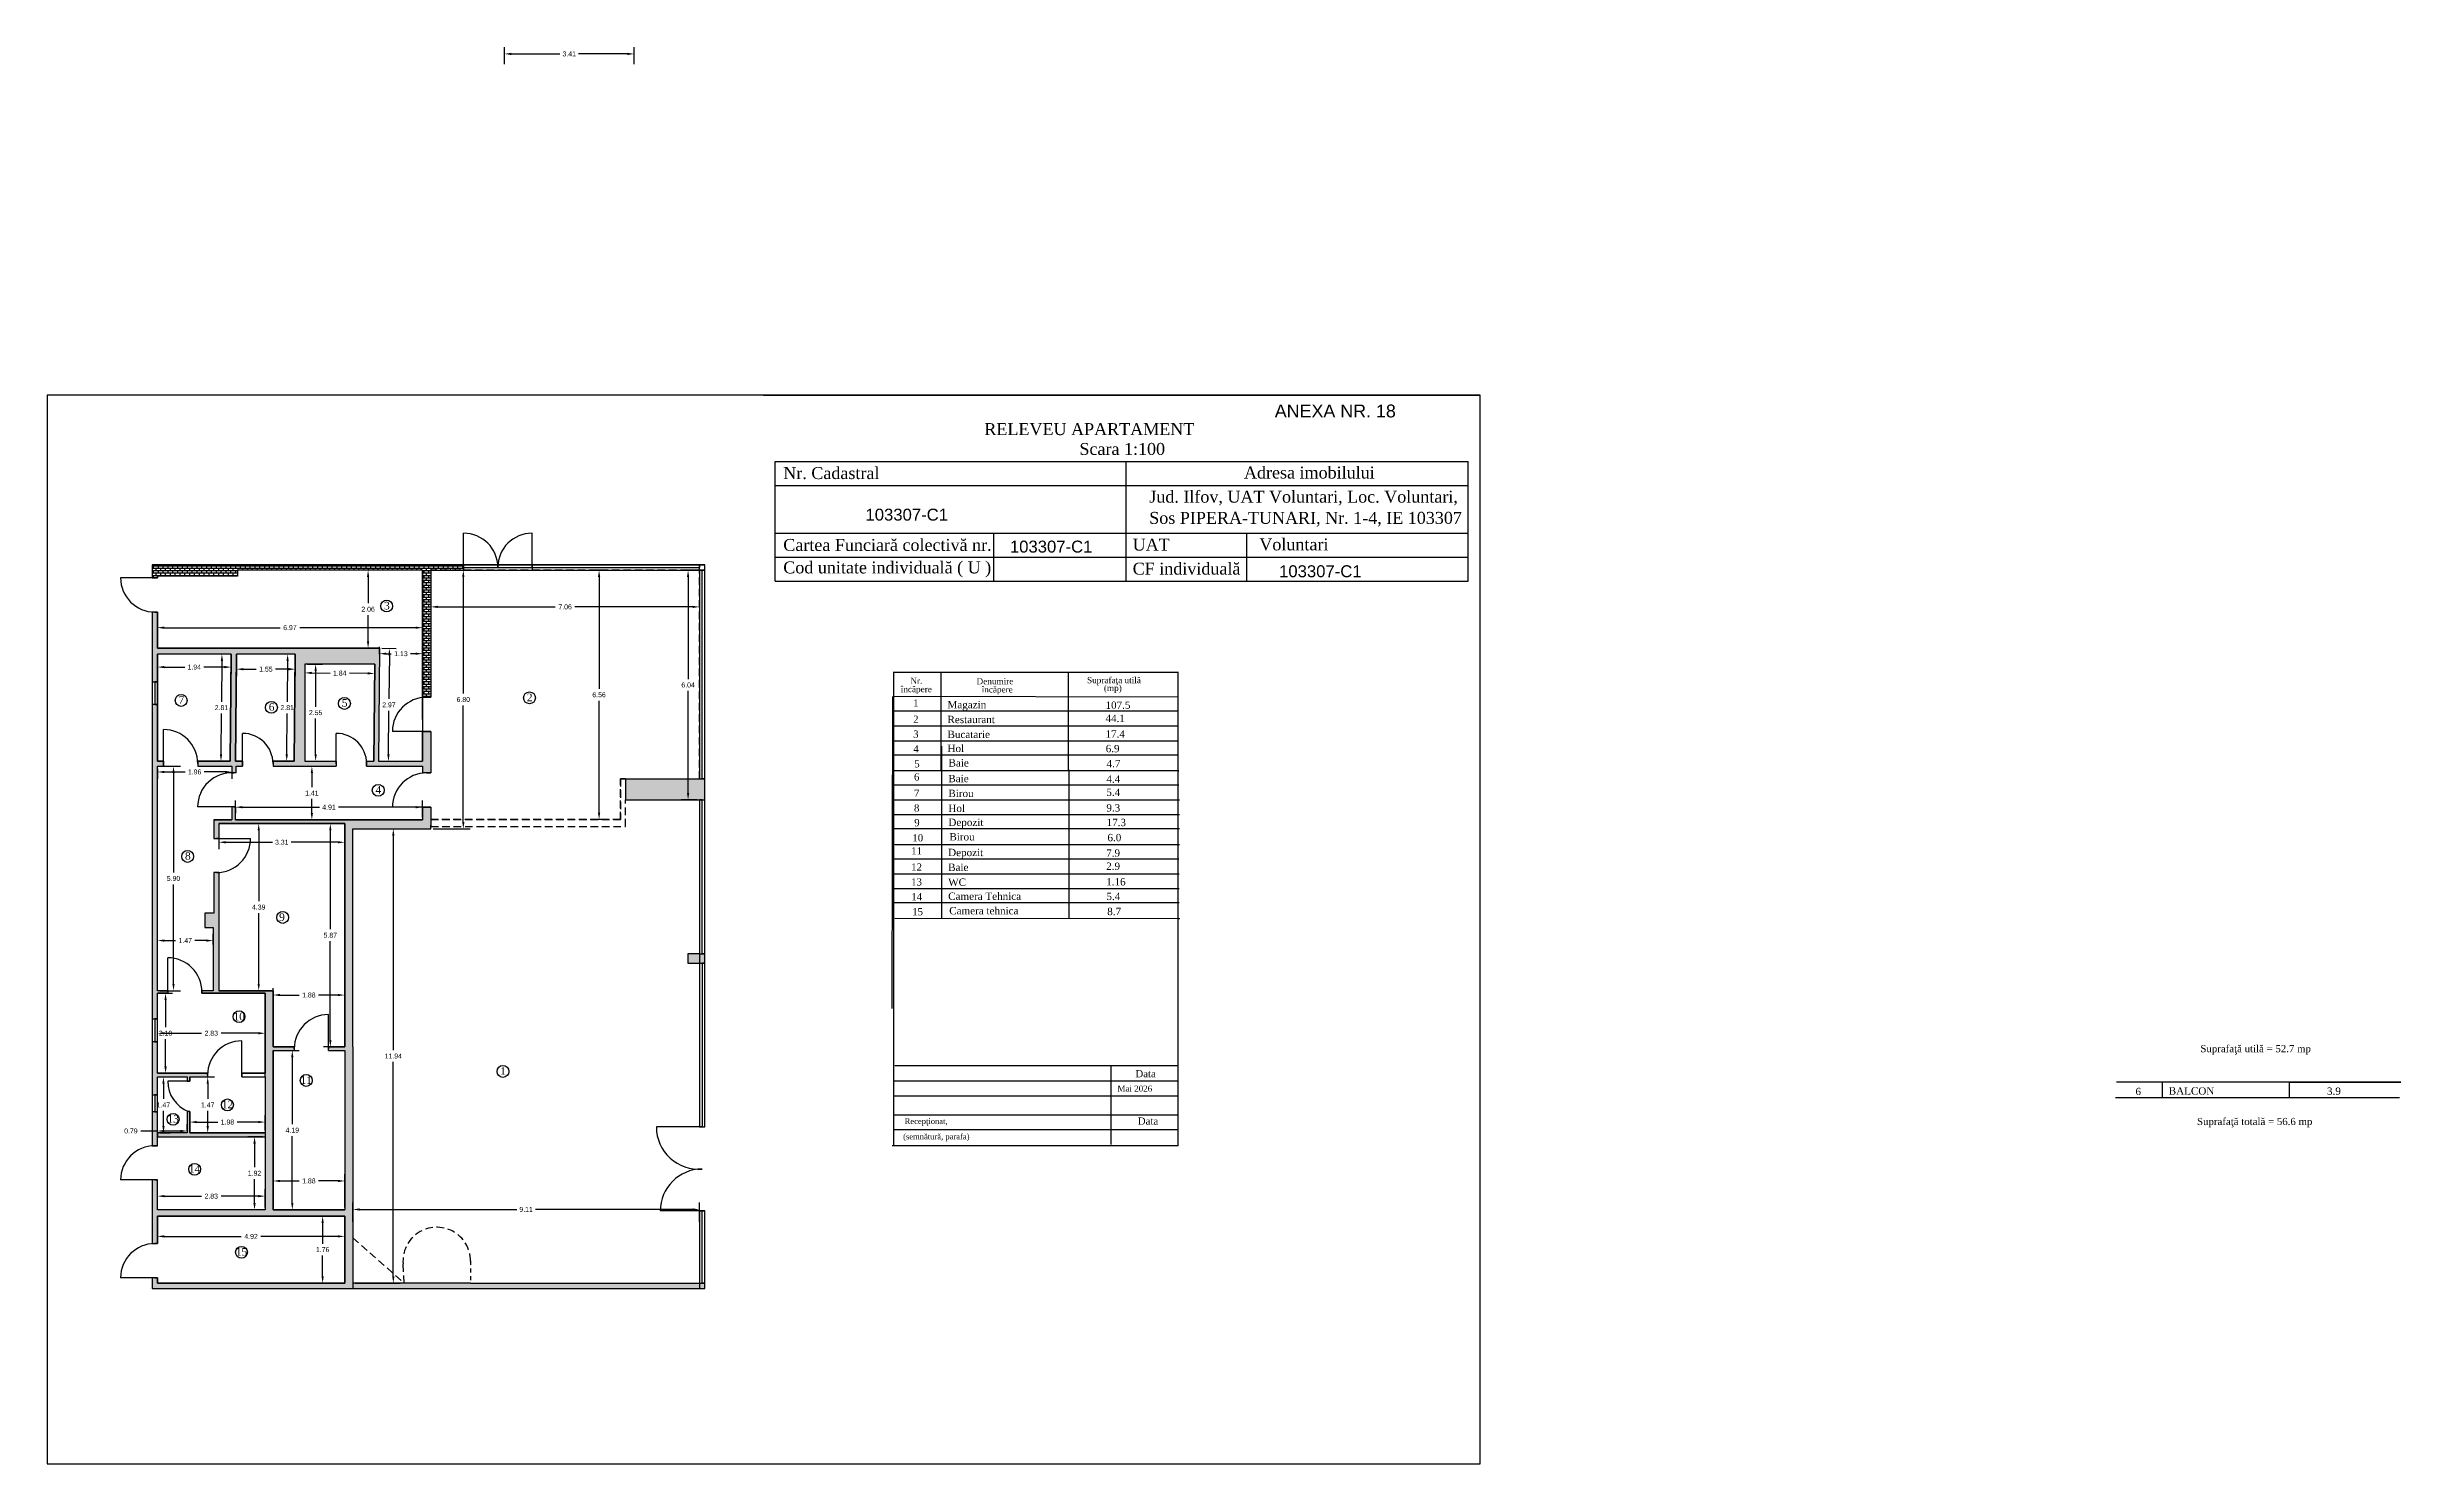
# Model space of a CAD drawing. Header units: millimetres. Extents: x 3.4 to 65.3, y -2.3 to 35.
import ezdxf
from ezdxf.enums import TextEntityAlignment as Align

# ---------------------------------------------------------------- set-up
doc = ezdxf.new("R2010")
doc.units = ezdxf.units.MM
doc.header["$LTSCALE"] = 0.2
doc.header["$PDMODE"] = 32
doc.header["$PDSIZE"] = 0.3
doc.linetypes.add('DASHED', pattern=[0.75, 0.5, -0.25])
doc.layers.add('CLADIRI_ACTIVE', color=5, linetype='Continuous')
doc.styles.get("Standard").update_dxf_attribs({"font": 'arial.ttf'})
doc.styles.add('STYLE1', font='times.ttf')
doc.styles.add('times', font='times.ttf')
doc.styles.add('TITLE', font='arial.ttf', dxfattribs={"height": 2.5})
doc.dimstyles.get("Standard").update_dxf_attribs({"dimtxt": 0.18, "dimasz": 0.18, "dimexe": 0.18, "dimexo": 0.0625, "dimgap": 0.09, "dimtad": 0, "dimtih": 1, "dimtoh": 1, "dimdec": 4, "dimzin": 0, "dimdsep": 46, "dimtxsty": 'Standard', "dimcen": 0.09, "dimadec": 0, "dimazin": 0, "dimtfac": 1, "dimtdec": 4, "dimtofl": 0, "dimtmove": 0, "dimatfit": 3, "dimfxl": 1, "dimtolj": 1, "dimtzin": 0, "dimarcsym": 0})

msp = doc.modelspace()

# ---------------------------------------------------------------- texts
for s, height, style, p in [('ANEXA NR. 18 ', 0.33608, 'TITLE', (37.299, 25.404)), ('încăpere', 0.16, 'times', (26.216, 18.069)), ('Nr.', 0.16, 'times', (26.216, 18.309)), ('Denumire  ', 0.16, 'times', (28.344, 18.297)), ('încăpere', 0.16, 'times', (28.344, 18.061)), ('Suprafaţa utilă', 0.16, 'times', (31.413, 18.306)), ('(mp)', 0.16, 'times', (31.384, 18.098)), ('2', 0.189, 'times', (26.204, 17.3)), ('1', 0.189, 'times', (26.204, 17.725)), ('3', 0.189, 'times', (26.204, 16.908)), ('4', 0.189, 'times', (26.209, 16.521)), ('5', 0.189, 'times', (26.232, 16.125)), ('6', 0.189, 'times', (26.226, 15.782)), ('8', 0.189, 'times', (26.226, 14.965)), ('7', 0.189, 'times', (26.226, 15.356)), ('10', 0.1886, 'times', (26.254, 14.181)), ('9', 0.189, 'times', (26.232, 14.578)), ('11', 0.1886, 'times', (26.222, 13.838)), ('12', 0.1886, 'times', (26.222, 13.413)), ('13', 0.1886, 'times', (26.222, 13.021)), ('14', 0.1886, 'times', (26.227, 12.634)), ('15', 0.1886, 'times', (26.25, 12.238)), ('6', 0.189, 'times', (58.347, 7.512))]:
    msp.add_text(s, height=height, dxfattribs=dict(style=style)).set_placement(p, align=Align.MIDDLE)
for s, height, style, p in [('RELEVEU APARTAMENT', 0.31401, 'STYLE1', (28.006, 24.77)), ('Scara 1:100', 0.31401, 'STYLE1', (30.505, 24.249)), ('Nr. Cadastral', 0.31401, 'STYLE1', (22.718, 23.614)), ('Adresa imobilului', 0.31401, 'STYLE1', (34.832, 23.628)), ('Jud. Ilfov, UAT Voluntari, Loc. Voluntari,', 0.31401, 'STYLE1', (32.342, 22.993)), (' Sos PIPERA-TUNARI, Nr. 1-4, IE 103307 ', 0.31401, 'STYLE1', (32.223, 22.436)), ('Cartea Funciară colectivă nr.', 0.31401, 'STYLE1', (22.718, 21.725)), ('UAT', 0.314, 'STYLE1', (31.906, 21.733)), ('Voluntari', 0.314, 'STYLE1', (35.236, 21.739)), ('Cod unitate individuală ( U )', 0.31401, 'STYLE1', (22.718, 21.133)), ('CF individuală', 0.31401, 'STYLE1', (31.906, 21.101)), ('3', 0.2, 'STYLE1', (12.218, 20.186)), ('2', 0.2, 'STYLE1', (15.974, 17.773)), ('7', 0.2, 'STYLE1', (6.814, 17.705)), ('6', 0.2, 'STYLE1', (9.188, 17.522)), ('5', 0.2, 'STYLE1', (11.108, 17.627)), ('Magazin', 0.193, 'times', (27.035, 17.586)), ('Restaurant', 0.193, 'times', (27.036, 17.196)), ('44.1', 0.193, 'times', (31.191, 17.225)), ('107.5', 0.193, 'times', (31.191, 17.572)), ('Bucatarie', 0.193, 'times', (27.036, 16.805)), ('17.4', 0.193, 'times', (31.191, 16.815)), ('Hol', 0.193, 'times', (27.036, 16.436)), ('Baie', 0.193, 'times', (27.063, 16.055)), ('6.9', 0.193, 'times', (31.196, 16.431)), ('4.7', 0.193, 'times', (31.219, 16.035)), ('4', 0.2, 'STYLE1', (11.996, 15.343)), ('Baie', 0.193, 'times', (27.058, 15.643)), ('4.4', 0.193, 'times', (31.214, 15.628)), ('5.4', 0.193, 'times', (31.214, 15.282)), ('Hol', 0.193, 'times', (27.059, 14.861)), ('Birou', 0.193, 'times', (27.059, 15.253)), ('9.3', 0.193, 'times', (31.214, 14.872)), ('Depozit', 0.193, 'times', (27.059, 14.492)), ('Birou', 0.193, 'times', (27.086, 14.112)), ('17.3', 0.193, 'times', (31.219, 14.488)), ('6.0', 0.193, 'times', (31.242, 14.091)), ('8', 0.2, 'STYLE1', (6.985, 13.604)), ('Depozit', 0.193, 'times', (27.053, 13.699)), ('7.9', 0.193, 'times', (31.209, 13.684)), ('WC', 0.193, 'times', (27.054, 12.918)), ('Baie', 0.193, 'times', (27.054, 13.309)), ('2.9', 0.193, 'times', (31.209, 13.338)), ('1.16', 0.193, 'times', (31.209, 12.928)), ('Camera Tehnica', 0.19295, 'times', (27.054, 12.549)), ('5.4', 0.193, 'times', (31.215, 12.544)), ('9', 0.2, 'STYLE1', (9.459, 11.993)), ('Camera tehnica', 0.19295, 'times', (27.082, 12.168)), ('8.7', 0.193, 'times', (31.237, 12.148)), ('10', 0.2, 'STYLE1', (8.26, 9.384)), ('Suprafaţă utilă = 52.7 mp', 0.18861, 'times', (59.982, 8.543)), ('1', 0.2, 'STYLE1', (15.275, 7.95)), ('Data', 0.1886, 'times', (31.977, 7.884)), ('11', 0.2, 'STYLE1', (10.023, 7.712)), ('Mai 2026', 0.1566, 'times', (31.505, 7.51)), ('BALCON', 0.193, 'times', (59.15, 7.428)), ('3.9', 0.193, 'times', (63.31, 7.423)), ('13', 0.2, 'STYLE1', (6.523, 6.691)), ('12', 0.2, 'STYLE1', (7.951, 7.069)), ('Data', 0.1886, 'times', (32.04, 6.639)), ('Suprafaţă totală = 56.6 mp', 0.18861, 'times', (59.894, 6.628)), ('(semnătură, parafa)', 0.14881, 'times', (25.869, 6.252)), ('Recepţionat,', 0.14881, 'times', (25.909, 6.655)), ('14', 0.2, 'STYLE1', (7.087, 5.376)), ('15', 0.2, 'STYLE1', (8.321, 3.194))]:
    msp.add_text(s, height=height, dxfattribs=dict(style=style)).set_placement(p)
at = {"char_height": 0.314, "width": 2.92333, "attachment_point": 1}
for insert in [(24.879, 22.835), (28.677, 21.995), (35.755, 21.347)]:
    msp.add_mtext('103307-C1', dxfattribs=dict(at, insert=insert))

# ---------------------------------------------------------------- blocks, each defined once
blk = doc.blocks.new('*D111')
at = {"color": 0, "lineweight": -2, "transparency": 16777216}
for p, q in [((13.449, 21.156), (13.449, 20.073)), ((20.512, 21.156), (20.512, 20.073)), ((13.629, 20.253), (16.723, 20.253)), ((20.332, 20.253), (17.239, 20.253))]:
    blk.add_line(p, q, dxfattribs=at)
at = {"color": 0, "transparency": 16777216}
for points in [[(13.629, 20.283), (13.629, 20.223), (13.449, 20.253)], [(20.332, 20.283), (20.332, 20.223), (20.512, 20.253)]]:
    blk.add_solid(points, dxfattribs=at)
at = {"layer": 'Defpoints', "color": 0, "transparency": 16777216}
for p in [(13.449, 21.219), (20.512, 21.219), (20.512, 20.253)]:
    blk.add_point(p, dxfattribs=at)
at = {"color": 0, "transparency": 16777216, "insert": (16.981, 20.253), "char_height": 0.13, "attachment_point": 5}
blk.add_mtext('\\A1;7.06', dxfattribs=at)
blk = doc.blocks.new('*D112')
at = {"color": 0, "lineweight": -2, "transparency": 16777216}
for p, q in [((17.966, 21.219), (17.694, 21.219)), ((17.874, 21.039), (17.874, 18.097)), ((17.874, 14.842), (17.874, 17.784)), ((17.966, 14.662), (17.694, 14.662))]:
    blk.add_line(p, q, dxfattribs=at)
at = {"color": 0, "transparency": 16777216}
for points in [[(17.844, 21.039), (17.904, 21.039), (17.874, 21.219)], [(17.844, 14.842), (17.904, 14.842), (17.874, 14.662)]]:
    blk.add_solid(points, dxfattribs=at)
at = {"layer": 'Defpoints', "color": 0, "transparency": 16777216}
for p in [(18.028, 21.219), (17.874, 14.662), (18.028, 14.662)]:
    blk.add_point(p, dxfattribs=at)
at = {"color": 0, "transparency": 16777216, "insert": (17.874, 17.941), "char_height": 0.13, "attachment_point": 5}
blk.add_mtext('\\A1;6.56', dxfattribs=at)
blk = doc.blocks.new('*D113')
at = {"color": 0, "lineweight": -2, "transparency": 16777216}
for p, q in [((20.45, 21.219), (20.035, 21.219)), ((20.215, 21.039), (20.215, 18.355)), ((20.215, 15.359), (20.215, 18.042)), ((20.45, 15.179), (20.035, 15.179))]:
    blk.add_line(p, q, dxfattribs=at)
at = {"color": 0, "transparency": 16777216}
for points in [[(20.185, 21.039), (20.245, 21.039), (20.215, 21.219)], [(20.185, 15.359), (20.245, 15.359), (20.215, 15.179)]]:
    blk.add_solid(points, dxfattribs=at)
at = {"layer": 'Defpoints', "color": 0, "transparency": 16777216}
for p in [(20.215, 21.219), (20.512, 21.219), (20.512, 15.179)]:
    blk.add_point(p, dxfattribs=at)
at = {"color": 0, "transparency": 16777216, "insert": (20.215, 18.199), "char_height": 0.13, "attachment_point": 5}
blk.add_mtext('\\A1;6.04', dxfattribs=at)
blk = doc.blocks.new('*D114')
at = {"color": 0, "lineweight": -2, "transparency": 16777216}
for p, q in [((13.512, 21.219), (14.484, 21.219)), ((14.304, 21.039), (14.304, 17.973)), ((14.304, 14.595), (14.304, 17.66)), ((13.512, 14.415), (14.484, 14.415))]:
    blk.add_line(p, q, dxfattribs=at)
at = {"color": 0, "transparency": 16777216}
for points in [[(14.274, 21.039), (14.334, 21.039), (14.304, 21.219)], [(14.274, 14.595), (14.334, 14.595), (14.304, 14.415)]]:
    blk.add_solid(points, dxfattribs=at)
at = {"layer": 'Defpoints', "color": 0, "transparency": 16777216}
for p in [(13.449, 21.219), (13.449, 14.415), (14.304, 14.415)]:
    blk.add_point(p, dxfattribs=at)
at = {"color": 0, "transparency": 16777216, "insert": (14.304, 17.817), "char_height": 0.13, "attachment_point": 5}
blk.add_mtext('\\A1;6.80', dxfattribs=at)
blk = doc.blocks.new('*D116')
at = {"color": 0, "lineweight": -2, "transparency": 16777216}
for p, q in [((11.461, 14.415), (12.643, 14.415)), ((12.463, 14.235), (12.463, 8.6)), ((12.463, 2.652), (12.463, 8.287)), ((11.461, 2.472), (12.643, 2.472))]:
    blk.add_line(p, q, dxfattribs=at)
at = {"color": 0, "transparency": 16777216}
for points in [[(12.433, 14.235), (12.493, 14.235), (12.463, 14.415)], [(12.433, 2.652), (12.493, 2.652), (12.463, 2.472)]]:
    blk.add_solid(points, dxfattribs=at)
at = {"layer": 'Defpoints', "color": 0, "transparency": 16777216}
for p in [(11.398, 14.415), (11.398, 2.472), (12.463, 2.472)]:
    blk.add_point(p, dxfattribs=at)
at = {"color": 0, "transparency": 16777216, "insert": (12.463, 8.443), "char_height": 0.13, "attachment_point": 5}
blk.add_mtext('\\A1;11.94', dxfattribs=at)
blk = doc.blocks.new('*D118')
at = {"color": 0, "lineweight": -2, "transparency": 16777216}
for p, q in [((7.874, 14.492), (7.874, 13.884)), ((11.185, 14.492), (11.185, 13.884)), ((8.054, 14.064), (9.283, 14.064)), ((11.005, 14.064), (9.776, 14.064))]:
    blk.add_line(p, q, dxfattribs=at)
at = {"color": 0, "transparency": 16777216}
for points in [[(8.054, 14.094), (8.054, 14.034), (7.874, 14.064)], [(11.005, 14.094), (11.005, 14.034), (11.185, 14.064)]]:
    blk.add_solid(points, dxfattribs=at)
at = {"layer": 'Defpoints', "color": 0, "transparency": 16777216}
for p in [(7.874, 14.555), (11.185, 14.555), (7.874, 14.064)]:
    blk.add_point(p, dxfattribs=at)
at = {"color": 0, "transparency": 16777216, "insert": (9.53, 14.064), "char_height": 0.13, "attachment_point": 5}
blk.add_mtext('\\A1;3.31', dxfattribs=at)
blk = doc.blocks.new('*D119')
at = {"color": 0, "lineweight": -2, "transparency": 16777216}
for p, q in [((8.966, 14.555), (8.744, 14.555)), ((8.924, 14.375), (8.924, 12.514)), ((8.924, 10.34), (8.924, 12.201)), ((8.966, 10.16), (8.744, 10.16))]:
    blk.add_line(p, q, dxfattribs=at)
at = {"color": 0, "transparency": 16777216}
for points in [[(8.894, 14.375), (8.954, 14.375), (8.924, 14.555)], [(8.894, 10.34), (8.954, 10.34), (8.924, 10.16)]]:
    blk.add_solid(points, dxfattribs=at)
at = {"layer": 'Defpoints', "color": 0, "transparency": 16777216}
for p in [(9.029, 14.555), (8.924, 10.16), (9.029, 10.16)]:
    blk.add_point(p, dxfattribs=at)
at = {"color": 0, "transparency": 16777216, "insert": (8.924, 12.358), "char_height": 0.13, "attachment_point": 5}
blk.add_mtext('\\A1;4.39', dxfattribs=at)
blk = doc.blocks.new('*D120')
at = {"color": 0, "lineweight": -2, "transparency": 16777216}
for p, q in [((9.302, 9.796), (9.302, 10.227)), ((9.482, 10.047), (9.99, 10.047)), ((11.005, 10.047), (10.496, 10.047)), ((11.185, 9.796), (11.185, 10.227))]:
    blk.add_line(p, q, dxfattribs=at)
at = {"color": 0, "transparency": 16777216}
for points in [[(9.482, 10.077), (9.482, 10.017), (9.302, 10.047)], [(11.005, 10.077), (11.005, 10.017), (11.185, 10.047)]]:
    blk.add_solid(points, dxfattribs=at)
at = {"layer": 'Defpoints', "color": 0, "transparency": 16777216}
for p in [(11.185, 10.047), (9.302, 9.733), (11.185, 9.733)]:
    blk.add_point(p, dxfattribs=at)
at = {"color": 0, "transparency": 16777216, "insert": (10.243, 10.047), "char_height": 0.13, "attachment_point": 5}
blk.add_mtext('\\A1;1.88', dxfattribs=at)
blk = doc.blocks.new('*D121')
at = {"color": 0, "lineweight": -2, "transparency": 16777216}
for p, q in [((11.123, 14.555), (10.627, 14.555)), ((10.807, 14.375), (10.807, 11.775)), ((10.807, 8.863), (10.807, 11.462)), ((11.123, 8.683), (10.627, 8.683))]:
    blk.add_line(p, q, dxfattribs=at)
at = {"color": 0, "transparency": 16777216}
for points in [[(10.777, 14.375), (10.837, 14.375), (10.807, 14.555)], [(10.777, 8.863), (10.837, 8.863), (10.807, 8.683)]]:
    blk.add_solid(points, dxfattribs=at)
at = {"layer": 'Defpoints', "color": 0, "transparency": 16777216}
for p in [(10.807, 14.555), (11.185, 14.555), (11.185, 8.683)]:
    blk.add_point(p, dxfattribs=at)
at = {"color": 0, "transparency": 16777216, "insert": (10.807, 11.619), "char_height": 0.13, "attachment_point": 5}
blk.add_mtext('\\A1;5.87', dxfattribs=at)
blk = doc.blocks.new('*D122')
at = {"color": 0, "lineweight": -2, "transparency": 16777216}
for p, q in [((10.193, 16.061), (10.502, 16.061)), ((10.322, 15.881), (10.322, 15.512)), ((10.322, 14.833), (10.322, 15.202)), ((10.193, 14.653), (10.502, 14.653))]:
    blk.add_line(p, q, dxfattribs=at)
at = {"color": 0, "transparency": 16777216}
for points in [[(10.292, 15.881), (10.352, 15.881), (10.322, 16.061)], [(10.292, 14.833), (10.352, 14.833), (10.322, 14.653)]]:
    blk.add_solid(points, dxfattribs=at)
at = {"layer": 'Defpoints', "color": 0, "transparency": 16777216}
for p in [(10.131, 16.061), (10.131, 14.653), (10.322, 14.653)]:
    blk.add_point(p, dxfattribs=at)
at = {"color": 0, "transparency": 16777216, "insert": (10.322, 15.357), "char_height": 0.13, "attachment_point": 5}
blk.add_mtext('\\A1;1.41', dxfattribs=at)
blk = doc.blocks.new('*D123')
at = {"color": 0, "lineweight": -2, "transparency": 16777216}
for p, q in [((8.316, 14.715), (8.316, 15.166)), ((8.496, 14.986), (10.524, 14.986)), ((13.05, 14.986), (11.022, 14.986)), ((13.23, 14.715), (13.23, 15.166))]:
    blk.add_line(p, q, dxfattribs=at)
at = {"color": 0, "transparency": 16777216}
for points in [[(8.496, 15.016), (8.496, 14.956), (8.316, 14.986)], [(13.05, 15.016), (13.05, 14.956), (13.23, 14.986)]]:
    blk.add_solid(points, dxfattribs=at)
at = {"layer": 'Defpoints', "color": 0, "transparency": 16777216}
for p in [(13.23, 14.986), (8.316, 14.653), (13.23, 14.653)]:
    blk.add_point(p, dxfattribs=at)
at = {"color": 0, "transparency": 16777216, "insert": (10.773, 14.986), "char_height": 0.13, "attachment_point": 5}
blk.add_mtext('\\A1;4.91', dxfattribs=at)
blk = doc.blocks.new('*D124')
at = {"color": 0, "lineweight": -2, "transparency": 16777216}
for p, q in [((10.201, 18.748), (10.601, 18.748)), ((10.421, 18.568), (10.421, 17.628)), ((10.421, 16.375), (10.421, 17.315)), ((10.201, 16.195), (10.601, 16.195))]:
    blk.add_line(p, q, dxfattribs=at)
at = {"color": 0, "transparency": 16777216}
for points in [[(10.391, 18.568), (10.451, 18.568), (10.421, 18.748)], [(10.391, 16.375), (10.451, 16.375), (10.421, 16.195)]]:
    blk.add_solid(points, dxfattribs=at)
at = {"layer": 'Defpoints', "color": 0, "transparency": 16777216}
for p in [(10.139, 18.748), (10.139, 16.195), (10.421, 16.195)]:
    blk.add_point(p, dxfattribs=at)
at = {"color": 0, "transparency": 16777216, "insert": (10.421, 17.471), "char_height": 0.13, "attachment_point": 5}
blk.add_mtext('\\A1;2.55', dxfattribs=at)
blk = doc.blocks.new('*D125')
at = {"color": 0, "lineweight": -2, "transparency": 16777216}
for p, q in [((10.138, 18.686), (10.135, 18.337)), ((11.973, 18.671), (11.971, 18.322)), ((10.317, 18.516), (10.802, 18.512)), ((11.792, 18.504), (11.307, 18.508))]:
    blk.add_line(p, q, dxfattribs=at)
at = {"color": 0, "transparency": 16777216}
for points in [[(10.317, 18.546), (10.316, 18.486), (10.137, 18.517)], [(11.792, 18.534), (11.792, 18.474), (11.972, 18.502)]]:
    blk.add_solid(points, dxfattribs=at)
at = {"layer": 'Defpoints', "color": 0, "transparency": 16777216}
for p in [(10.139, 18.748), (11.974, 18.733), (11.972, 18.502)]:
    blk.add_point(p, dxfattribs=at)
at = {"color": 0, "transparency": 16777216, "insert": (11.054, 18.51), "char_height": 0.13, "attachment_point": 5}
blk.add_mtext('\\A1;1.84', dxfattribs=at)
blk = doc.blocks.new('*D126')
at = {"color": 0, "lineweight": -2, "transparency": 16777216}
for p, q in [((8.34, 18.945), (8.34, 18.435)), ((8.52, 18.615), (8.86, 18.615)), ((9.706, 18.615), (9.366, 18.615)), ((9.886, 18.945), (9.886, 18.435))]:
    blk.add_line(p, q, dxfattribs=at)
at = {"color": 0, "transparency": 16777216}
for points in [[(8.52, 18.645), (8.52, 18.585), (8.34, 18.615)], [(9.706, 18.645), (9.706, 18.585), (9.886, 18.615)]]:
    blk.add_solid(points, dxfattribs=at)
at = {"layer": 'Defpoints', "color": 0, "transparency": 16777216}
for p in [(8.34, 19.008), (8.34, 18.615), (9.886, 19.008)]:
    blk.add_point(p, dxfattribs=at)
at = {"color": 0, "transparency": 16777216, "insert": (9.113, 18.615), "char_height": 0.13, "attachment_point": 5}
blk.add_mtext('\\A1;1.55', dxfattribs=at)
blk = doc.blocks.new('*D127')
at = {"color": 0, "lineweight": -2, "transparency": 16777216}
for p, q in [((9.823, 19.008), (9.505, 19.011)), ((9.683, 18.83), (9.674, 17.759)), ((9.661, 16.376), (9.671, 17.447)), ((9.798, 16.195), (9.48, 16.198))]:
    blk.add_line(p, q, dxfattribs=at)
at = {"color": 0, "transparency": 16777216}
for points in [[(9.653, 18.83), (9.713, 18.829), (9.685, 19.01)], [(9.631, 16.377), (9.691, 16.376), (9.66, 16.196)]]:
    blk.add_solid(points, dxfattribs=at)
at = {"layer": 'Defpoints', "color": 0, "transparency": 16777216}
for p in [(9.886, 19.008), (9.66, 16.196), (9.86, 16.195)]:
    blk.add_point(p, dxfattribs=at)
at = {"color": 0, "transparency": 16777216, "insert": (9.672, 17.603), "char_height": 0.13, "attachment_point": 5}
blk.add_mtext('\\A1;2.81', dxfattribs=at)
blk = doc.blocks.new('*D128')
at = {"color": 0, "lineweight": -2, "transparency": 16777216}
for p, q in [((6.26, 18.945), (6.26, 18.49)), ((6.44, 18.67), (6.977, 18.67)), ((8.02, 18.67), (7.482, 18.67)), ((8.2, 18.945), (8.2, 18.49))]:
    blk.add_line(p, q, dxfattribs=at)
at = {"color": 0, "transparency": 16777216}
for points in [[(6.44, 18.7), (6.44, 18.64), (6.26, 18.67)], [(8.02, 18.7), (8.02, 18.64), (8.2, 18.67)]]:
    blk.add_solid(points, dxfattribs=at)
at = {"layer": 'Defpoints', "color": 0, "transparency": 16777216}
for p in [(6.26, 19.008), (6.26, 18.67), (8.2, 19.008)]:
    blk.add_point(p, dxfattribs=at)
at = {"color": 0, "transparency": 16777216, "insert": (7.23, 18.67), "char_height": 0.13, "attachment_point": 5}
blk.add_mtext('\\A1;1.94', dxfattribs=at)
blk = doc.blocks.new('*D129')
at = {"color": 0, "lineweight": -2, "transparency": 16777216}
for p, q in [((8.137, 19.008), (7.777, 19.012)), ((7.956, 18.83), (7.946, 17.76)), ((7.933, 16.377), (7.943, 17.447)), ((8.111, 16.195), (7.751, 16.199))]:
    blk.add_line(p, q, dxfattribs=at)
at = {"color": 0, "transparency": 16777216}
for points in [[(7.926, 18.83), (7.986, 18.83), (7.957, 19.01)], [(7.903, 16.377), (7.963, 16.377), (7.931, 16.197)]]:
    blk.add_solid(points, dxfattribs=at)
at = {"layer": 'Defpoints', "color": 0, "transparency": 16777216}
for p in [(8.2, 19.008), (7.931, 16.197), (8.174, 16.195)]:
    blk.add_point(p, dxfattribs=at)
at = {"color": 0, "transparency": 16777216, "insert": (7.944, 17.603), "char_height": 0.13, "attachment_point": 5}
blk.add_mtext('\\A1;2.81', dxfattribs=at)
blk = doc.blocks.new('*D130')
at = {"color": 0, "lineweight": -2, "transparency": 16777216}
for p, q in [((6.26, 15.998), (6.26, 15.732)), ((6.44, 15.912), (6.987, 15.912)), ((8.038, 15.912), (7.492, 15.912)), ((8.218, 15.998), (8.218, 15.732))]:
    blk.add_line(p, q, dxfattribs=at)
at = {"color": 0, "transparency": 16777216}
for points in [[(6.44, 15.942), (6.44, 15.882), (6.26, 15.912)], [(8.038, 15.942), (8.038, 15.882), (8.218, 15.912)]]:
    blk.add_solid(points, dxfattribs=at)
at = {"layer": 'Defpoints', "color": 0, "transparency": 16777216}
for p in [(6.26, 16.061), (8.218, 16.061), (8.218, 15.912)]:
    blk.add_point(p, dxfattribs=at)
at = {"color": 0, "transparency": 16777216, "insert": (7.239, 15.912), "char_height": 0.13, "attachment_point": 5}
blk.add_mtext('\\A1;1.96', dxfattribs=at)
blk = doc.blocks.new('*D131')
at = {"color": 0, "lineweight": -2, "transparency": 16777216}
for p, q in [((6.323, 16.061), (6.863, 16.061)), ((6.683, 15.881), (6.683, 13.267)), ((6.683, 10.34), (6.683, 12.954)), ((6.323, 10.16), (6.863, 10.16))]:
    blk.add_line(p, q, dxfattribs=at)
at = {"color": 0, "transparency": 16777216}
for points in [[(6.653, 15.881), (6.713, 15.881), (6.683, 16.061)], [(6.653, 10.34), (6.713, 10.34), (6.683, 10.16)]]:
    blk.add_solid(points, dxfattribs=at)
at = {"layer": 'Defpoints', "color": 0, "transparency": 16777216}
for p in [(6.26, 16.061), (6.26, 10.16), (6.683, 10.16)]:
    blk.add_point(p, dxfattribs=at)
at = {"color": 0, "transparency": 16777216, "insert": (6.683, 13.111), "char_height": 0.13, "attachment_point": 5}
blk.add_mtext('\\A1;5.90', dxfattribs=at)
blk = doc.blocks.new('*D132')
at = {"color": 0, "lineweight": -2, "transparency": 16777216}
for p, q in [((6.26, 11.377), (6.26, 11.659)), ((6.44, 11.479), (6.74, 11.479)), ((7.545, 11.479), (7.245, 11.479)), ((7.725, 11.377), (7.725, 11.659))]:
    blk.add_line(p, q, dxfattribs=at)
at = {"color": 0, "transparency": 16777216}
for points in [[(6.44, 11.509), (6.44, 11.449), (6.26, 11.479)], [(7.545, 11.509), (7.545, 11.449), (7.725, 11.479)]]:
    blk.add_solid(points, dxfattribs=at)
at = {"layer": 'Defpoints', "color": 0, "transparency": 16777216}
for p in [(6.26, 11.479), (6.26, 11.314), (7.725, 11.314)]:
    blk.add_point(p, dxfattribs=at)
at = {"color": 0, "transparency": 16777216, "insert": (6.993, 11.479), "char_height": 0.13, "attachment_point": 5}
blk.add_mtext('\\A1;1.47', dxfattribs=at)
blk = doc.blocks.new('*D133')
at = {"color": 0, "lineweight": -2, "transparency": 16777216}
for p, q in [((6.323, 10.093), (6.654, 10.093)), ((6.474, 9.913), (6.474, 9.198)), ((6.474, 8.171), (6.474, 8.886)), ((6.323, 7.991), (6.654, 7.991))]:
    blk.add_line(p, q, dxfattribs=at)
at = {"color": 0, "transparency": 16777216}
for points in [[(6.444, 9.913), (6.504, 9.913), (6.474, 10.093)], [(6.444, 8.171), (6.504, 8.171), (6.474, 7.991)]]:
    blk.add_solid(points, dxfattribs=at)
at = {"layer": 'Defpoints', "color": 0, "transparency": 16777216}
for p in [(6.26, 10.093), (6.26, 7.991), (6.474, 7.991)]:
    blk.add_point(p, dxfattribs=at)
at = {"color": 0, "transparency": 16777216, "insert": (6.474, 9.042), "char_height": 0.13, "attachment_point": 5}
blk.add_mtext('\\A1;2.10', dxfattribs=at)
blk = doc.blocks.new('*D134')
at = {"color": 0, "lineweight": -2, "transparency": 16777216}
for p, q in [((6.26, 9.104), (6.26, 9.222)), ((6.44, 9.042), (7.416, 9.042)), ((8.912, 9.042), (7.936, 9.042)), ((9.092, 9.104), (9.092, 9.222))]:
    blk.add_line(p, q, dxfattribs=at)
at = {"color": 0, "transparency": 16777216}
for points in [[(6.44, 9.072), (6.44, 9.012), (6.26, 9.042)], [(8.912, 9.072), (8.912, 9.012), (9.092, 9.042)]]:
    blk.add_solid(points, dxfattribs=at)
at = {"layer": 'Defpoints', "color": 0, "transparency": 16777216}
for p in [(6.26, 9.042), (6.26, 9.042), (9.092, 9.042)]:
    blk.add_point(p, dxfattribs=at)
at = {"color": 0, "transparency": 16777216, "insert": (7.676, 9.042), "char_height": 0.13, "attachment_point": 5}
blk.add_mtext('\\A1;2.83', dxfattribs=at)
blk = doc.blocks.new('*D135')
at = {"color": 0, "lineweight": -2, "transparency": 16777216}
for p, q in [((6.323, 7.894), (6.599, 7.894)), ((6.419, 7.714), (6.419, 7.314)), ((6.419, 6.603), (6.419, 7.003)), ((6.323, 6.423), (6.599, 6.423))]:
    blk.add_line(p, q, dxfattribs=at)
at = {"color": 0, "transparency": 16777216}
for points in [[(6.389, 7.714), (6.449, 7.714), (6.419, 7.894)], [(6.389, 6.603), (6.449, 6.603), (6.419, 6.423)]]:
    blk.add_solid(points, dxfattribs=at)
at = {"layer": 'Defpoints', "color": 0, "transparency": 16777216}
for p in [(6.26, 7.894), (6.26, 6.423), (6.419, 6.423)]:
    blk.add_point(p, dxfattribs=at)
at = {"color": 0, "transparency": 16777216, "insert": (6.419, 7.158), "char_height": 0.13, "attachment_point": 5}
blk.add_mtext('\\A1;1.47', dxfattribs=at)
blk = doc.blocks.new('*D136')
at = {"color": 0, "lineweight": -2, "transparency": 16777216}
for p, q in [((6.26, 6.472), (5.822, 6.472)), ((6.26, 6.485), (6.26, 6.652)), ((6.865, 6.472), (6.44, 6.472)), ((7.045, 6.485), (7.045, 6.652))]:
    blk.add_line(p, q, dxfattribs=at)
at = {"color": 0, "transparency": 16777216}
for points in [[(6.44, 6.502), (6.44, 6.442), (6.26, 6.472)], [(6.865, 6.502), (6.865, 6.442), (7.045, 6.472)]]:
    blk.add_solid(points, dxfattribs=at)
at = {"layer": 'Defpoints', "color": 0, "transparency": 16777216}
for p in [(6.26, 6.423), (7.045, 6.472), (7.045, 6.423)]:
    blk.add_point(p, dxfattribs=at)
at = {"color": 0, "transparency": 16777216, "insert": (5.563, 6.472), "char_height": 0.13, "attachment_point": 5}
blk.add_mtext('\\A1;0.79', dxfattribs=at)
blk = doc.blocks.new('*D137')
at = {"color": 0, "lineweight": -2, "transparency": 16777216}
for p, q in [((7.48, 7.894), (7.763, 7.894)), ((7.583, 7.714), (7.583, 7.314)), ((7.583, 6.603), (7.583, 7.003)), ((7.48, 6.423), (7.763, 6.423))]:
    blk.add_line(p, q, dxfattribs=at)
at = {"color": 0, "transparency": 16777216}
for points in [[(7.553, 7.714), (7.613, 7.714), (7.583, 7.894)], [(7.553, 6.603), (7.613, 6.603), (7.583, 6.423)]]:
    blk.add_solid(points, dxfattribs=at)
at = {"layer": 'Defpoints', "color": 0, "transparency": 16777216}
for p in [(7.418, 7.894), (7.418, 6.423), (7.583, 6.423)]:
    blk.add_point(p, dxfattribs=at)
at = {"color": 0, "transparency": 16777216, "insert": (7.583, 7.158), "char_height": 0.13, "attachment_point": 5}
blk.add_mtext('\\A1;1.47', dxfattribs=at)
blk = doc.blocks.new('*D138')
at = {"color": 0, "lineweight": -2, "transparency": 16777216}
for p, q in [((7.112, 6.485), (7.112, 6.887)), ((9.092, 6.485), (9.092, 6.887)), ((7.292, 6.707), (7.849, 6.707)), ((8.912, 6.707), (8.355, 6.707))]:
    blk.add_line(p, q, dxfattribs=at)
at = {"color": 0, "transparency": 16777216}
for points in [[(7.292, 6.737), (7.292, 6.677), (7.112, 6.707)], [(8.912, 6.737), (8.912, 6.677), (9.092, 6.707)]]:
    blk.add_solid(points, dxfattribs=at)
at = {"layer": 'Defpoints', "color": 0, "transparency": 16777216}
for p in [(7.112, 6.423), (9.092, 6.707), (9.092, 6.423)]:
    blk.add_point(p, dxfattribs=at)
at = {"color": 0, "transparency": 16777216, "insert": (8.102, 6.707), "char_height": 0.13, "attachment_point": 5}
blk.add_mtext('\\A1;1.98', dxfattribs=at)
blk = doc.blocks.new('*D139')
at = {"color": 0, "lineweight": -2, "transparency": 16777216}
for p, q in [((9.029, 6.323), (8.634, 6.323)), ((8.814, 6.143), (8.814, 5.518)), ((8.814, 4.58), (8.814, 5.205)), ((9.029, 4.4), (8.634, 4.4))]:
    blk.add_line(p, q, dxfattribs=at)
at = {"color": 0, "transparency": 16777216}
for points in [[(8.784, 6.143), (8.844, 6.143), (8.814, 6.323)], [(8.784, 4.58), (8.844, 4.58), (8.814, 4.4)]]:
    blk.add_solid(points, dxfattribs=at)
at = {"layer": 'Defpoints', "color": 0, "transparency": 16777216}
for p in [(9.092, 6.323), (8.814, 4.4), (9.092, 4.4)]:
    blk.add_point(p, dxfattribs=at)
at = {"color": 0, "transparency": 16777216, "insert": (8.814, 5.361), "char_height": 0.13, "attachment_point": 5}
blk.add_mtext('\\A1;1.92', dxfattribs=at)
blk = doc.blocks.new('*D140')
at = {"color": 0, "lineweight": -2, "transparency": 16777216}
for p, q in [((6.26, 4.463), (6.26, 4.939)), ((6.44, 4.759), (7.416, 4.759)), ((8.912, 4.759), (7.936, 4.759)), ((9.092, 4.463), (9.092, 4.939))]:
    blk.add_line(p, q, dxfattribs=at)
at = {"color": 0, "transparency": 16777216}
for points in [[(6.44, 4.789), (6.44, 4.729), (6.26, 4.759)], [(8.912, 4.789), (8.912, 4.729), (9.092, 4.759)]]:
    blk.add_solid(points, dxfattribs=at)
at = {"layer": 'Defpoints', "color": 0, "transparency": 16777216}
for p in [(6.26, 4.4), (9.092, 4.759), (9.092, 4.4)]:
    blk.add_point(p, dxfattribs=at)
at = {"color": 0, "transparency": 16777216, "insert": (7.676, 4.759), "char_height": 0.13, "attachment_point": 5}
blk.add_mtext('\\A1;2.83', dxfattribs=at)
blk = doc.blocks.new('*D141')
at = {"color": 0, "lineweight": -2, "transparency": 16777216}
for p, q in [((9.302, 4.463), (9.302, 5.338)), ((9.482, 5.158), (9.99, 5.158)), ((11.005, 5.158), (10.496, 5.158)), ((11.185, 4.463), (11.185, 5.338))]:
    blk.add_line(p, q, dxfattribs=at)
at = {"color": 0, "transparency": 16777216}
for points in [[(9.482, 5.188), (9.482, 5.128), (9.302, 5.158)], [(11.005, 5.188), (11.005, 5.128), (11.185, 5.158)]]:
    blk.add_solid(points, dxfattribs=at)
at = {"layer": 'Defpoints', "color": 0, "transparency": 16777216}
for p in [(11.185, 5.158), (9.302, 4.4), (11.185, 4.4)]:
    blk.add_point(p, dxfattribs=at)
at = {"color": 0, "transparency": 16777216, "insert": (10.243, 5.158), "char_height": 0.13, "attachment_point": 5}
blk.add_mtext('\\A1;1.88', dxfattribs=at)
blk = doc.blocks.new('*D142')
at = {"color": 0, "lineweight": -2, "transparency": 16777216}
for p, q in [((9.364, 8.586), (9.987, 8.586)), ((9.807, 8.406), (9.807, 6.649)), ((9.807, 4.58), (9.807, 6.337)), ((9.364, 4.4), (9.987, 4.4))]:
    blk.add_line(p, q, dxfattribs=at)
at = {"color": 0, "transparency": 16777216}
for points in [[(9.777, 8.406), (9.837, 8.406), (9.807, 8.586)], [(9.777, 4.58), (9.837, 4.58), (9.807, 4.4)]]:
    blk.add_solid(points, dxfattribs=at)
at = {"layer": 'Defpoints', "color": 0, "transparency": 16777216}
for p in [(9.302, 8.586), (9.807, 8.586), (9.302, 4.4)]:
    blk.add_point(p, dxfattribs=at)
at = {"color": 0, "transparency": 16777216, "insert": (9.807, 6.493), "char_height": 0.13, "attachment_point": 5}
blk.add_mtext('\\A1;4.19', dxfattribs=at)
blk = doc.blocks.new('*D143')
at = {"color": 0, "lineweight": -2, "transparency": 16777216}
for p, q in [((6.26, 4.17), (6.26, 3.521)), ((11.185, 4.17), (11.185, 3.521)), ((6.44, 3.701), (8.462, 3.701)), ((11.005, 3.701), (8.983, 3.701))]:
    blk.add_line(p, q, dxfattribs=at)
at = {"color": 0, "transparency": 16777216}
for points in [[(6.44, 3.731), (6.44, 3.671), (6.26, 3.701)], [(11.005, 3.731), (11.005, 3.671), (11.185, 3.701)]]:
    blk.add_solid(points, dxfattribs=at)
at = {"layer": 'Defpoints', "color": 0, "transparency": 16777216}
for p in [(6.26, 4.233), (11.185, 4.233), (11.185, 3.701)]:
    blk.add_point(p, dxfattribs=at)
at = {"color": 0, "transparency": 16777216, "insert": (8.723, 3.701), "char_height": 0.13, "attachment_point": 5}
blk.add_mtext('\\A1;4.92', dxfattribs=at)
blk = doc.blocks.new('*D144')
at = {"color": 0, "lineweight": -2, "transparency": 16777216}
for p, q in [((10.786, 4.233), (10.425, 4.233)), ((10.605, 4.053), (10.605, 3.509)), ((10.605, 2.652), (10.605, 3.196)), ((10.786, 2.472), (10.425, 2.472))]:
    blk.add_line(p, q, dxfattribs=at)
at = {"color": 0, "transparency": 16777216}
for points in [[(10.575, 4.053), (10.635, 4.053), (10.605, 4.233)], [(10.575, 2.652), (10.635, 2.652), (10.605, 2.472)]]:
    blk.add_solid(points, dxfattribs=at)
at = {"layer": 'Defpoints', "color": 0, "transparency": 16777216}
for p in [(10.849, 4.233), (10.605, 2.472), (10.849, 2.472)]:
    blk.add_point(p, dxfattribs=at)
at = {"color": 0, "transparency": 16777216, "insert": (10.605, 3.353), "char_height": 0.13, "attachment_point": 5}
blk.add_mtext('\\A1;1.76', dxfattribs=at)
blk = doc.blocks.new('*D145')
at = {"color": 0, "lineweight": -2, "transparency": 16777216}
for p, q in [((11.398, 4.084), (11.398, 4.589)), ((11.578, 4.409), (15.709, 4.409)), ((20.332, 4.409), (16.202, 4.409)), ((20.512, 4.084), (20.512, 4.589))]:
    blk.add_line(p, q, dxfattribs=at)
at = {"color": 0, "transparency": 16777216}
for points in [[(11.578, 4.439), (11.578, 4.379), (11.398, 4.409)], [(20.332, 4.439), (20.332, 4.379), (20.512, 4.409)]]:
    blk.add_solid(points, dxfattribs=at)
at = {"layer": 'Defpoints', "color": 0, "transparency": 16777216}
for p in [(11.398, 4.409), (11.398, 4.022), (20.512, 4.022)]:
    blk.add_point(p, dxfattribs=at)
at = {"color": 0, "transparency": 16777216, "insert": (15.955, 4.409), "char_height": 0.13, "attachment_point": 5}
blk.add_mtext('\\A1;9.11', dxfattribs=at)
blk = doc.blocks.new('*D146')
at = {"color": 0, "lineweight": -2, "transparency": 16777216}
for p, q in [((6.26, 19.703), (6.26, 19.886)), ((13.23, 19.703), (13.23, 19.886)), ((6.44, 19.706), (9.486, 19.706)), ((13.05, 19.706), (10.004, 19.706))]:
    blk.add_line(p, q, dxfattribs=at)
at = {"color": 0, "transparency": 16777216}
for points in [[(6.44, 19.736), (6.44, 19.676), (6.26, 19.706)], [(13.05, 19.736), (13.05, 19.676), (13.23, 19.706)]]:
    blk.add_solid(points, dxfattribs=at)
at = {"layer": 'Defpoints', "color": 0, "transparency": 16777216}
for p in [(6.26, 19.64), (13.23, 19.706), (13.23, 19.64)]:
    blk.add_point(p, dxfattribs=at)
at = {"color": 0, "transparency": 16777216, "insert": (9.745, 19.706), "char_height": 0.13, "attachment_point": 5}
blk.add_mtext('\\A1;6.97', dxfattribs=at)
blk = doc.blocks.new('*D147')
at = {"color": 0, "lineweight": -2, "transparency": 16777216}
for p, q in [((12.162, 19.163), (12.541, 19.16)), ((12.359, 18.981), (12.349, 17.833)), ((12.336, 16.372), (12.346, 17.52)), ((12.135, 16.194), (12.514, 16.191))]:
    blk.add_line(p, q, dxfattribs=at)
at = {"color": 0, "transparency": 16777216}
for points in [[(12.329, 18.982), (12.389, 18.981), (12.361, 19.161)], [(12.306, 16.373), (12.366, 16.372), (12.334, 16.192)]]:
    blk.add_solid(points, dxfattribs=at)
at = {"layer": 'Defpoints', "color": 0, "transparency": 16777216}
for p in [(12.099, 19.164), (12.073, 16.195), (12.334, 16.192)]:
    blk.add_point(p, dxfattribs=at)
at = {"color": 0, "transparency": 16777216, "insert": (12.348, 17.677), "char_height": 0.13, "attachment_point": 5}
blk.add_mtext('\\A1;2.97', dxfattribs=at)
blk = doc.blocks.new('*D148')
at = {"color": 0, "lineweight": -2, "transparency": 16777216}
for p, q in [((12.097, 19.006), (12.097, 19.202)), ((13.23, 19.006), (13.23, 19.202)), ((12.277, 19.022), (12.411, 19.022)), ((13.05, 19.022), (12.916, 19.022))]:
    blk.add_line(p, q, dxfattribs=at)
at = {"color": 0, "transparency": 16777216}
for points in [[(12.277, 19.052), (12.277, 18.992), (12.097, 19.022)], [(13.05, 19.052), (13.05, 18.992), (13.23, 19.022)]]:
    blk.add_solid(points, dxfattribs=at)
at = {"layer": 'Defpoints', "color": 0, "transparency": 16777216}
for p in [(12.097, 18.944), (13.23, 19.022), (13.23, 18.944)]:
    blk.add_point(p, dxfattribs=at)
at = {"color": 0, "transparency": 16777216, "insert": (12.664, 19.022), "char_height": 0.13, "attachment_point": 5}
blk.add_mtext('\\A1;1.13', dxfattribs=at)
blk = doc.blocks.new('*D149')
at = {"color": 0, "lineweight": -2, "transparency": 16777216}
for p, q in [((11.749, 21.219), (11.62, 21.219)), ((11.8, 21.039), (11.8, 20.348)), ((11.8, 19.344), (11.8, 20.035)), ((11.749, 19.164), (11.62, 19.164))]:
    blk.add_line(p, q, dxfattribs=at)
at = {"color": 0, "transparency": 16777216}
for points in [[(11.77, 21.039), (11.83, 21.039), (11.8, 21.219)], [(11.77, 19.344), (11.83, 19.344), (11.8, 19.164)]]:
    blk.add_solid(points, dxfattribs=at)
at = {"layer": 'Defpoints', "color": 0, "transparency": 16777216}
for p in [(11.8, 21.219), (11.811, 21.219), (11.811, 19.164)]:
    blk.add_point(p, dxfattribs=at)
at = {"color": 0, "transparency": 16777216, "insert": (11.8, 20.191), "char_height": 0.13, "attachment_point": 5}
blk.add_mtext('\\A1;2.06', dxfattribs=at)
blk = doc.blocks.new('*D152')
at = {"color": 0, "lineweight": -2, "transparency": 16777216}
for p, q in [((15.384, 34.521), (15.384, 34.972)), ((15.564, 34.792), (16.842, 34.792)), ((18.614, 34.792), (17.335, 34.792)), ((18.794, 34.521), (18.794, 34.972))]:
    blk.add_line(p, q, dxfattribs=at)
at = {"color": 0, "transparency": 16777216}
for points in [[(15.564, 34.822), (15.564, 34.762), (15.384, 34.792)], [(18.614, 34.822), (18.614, 34.762), (18.794, 34.792)]]:
    blk.add_solid(points, dxfattribs=at)
at = {"layer": 'Defpoints', "color": 0, "transparency": 16777216}
for p in [(18.794, 34.792), (15.384, 34.459), (18.794, 34.459)]:
    blk.add_point(p, dxfattribs=at)
at = {"color": 0, "transparency": 16777216, "insert": (17.089, 34.792), "char_height": 0.13, "attachment_point": 5}
blk.add_mtext('\\A1;3.41', dxfattribs=at)

# ---------------------------------------------------------------- dimensions: what is measured, and where the dimension line sits
for p1, p2, distance, picture, middle in [((15.384, 34.459), (18.794, 34.459), 0.333, '*D152', (17.089, 34.792)), ((11.8112, 19.1636), (11.8112, 21.2188), 0.0112, '*D149', (11.8, 20.1912)), ((13.449, 21.219), (20.512, 21.219), -0.965, '*D111', (16.981, 20.253)), ((13.449, 21.219), (13.449, 14.415), 0.855, '*D114', (14.304, 17.817)), ((18.028, 21.219), (18.028, 14.662), -0.154, '*D112', (17.874, 17.941)), ((20.512, 15.179), (20.512, 21.219), 0.297, '*D113', (20.215, 18.199)), ((6.26, 19.64), (13.23, 19.64), 0.065, '*D146', (9.745, 19.706)), ((12.097, 18.944), (13.23, 18.944), 0.078, '*D148', (12.664, 19.022)), ((8.2, 19.008), (6.26, 19.008), 0.338, '*D128', (7.23, 18.67)), ((8.2, 19.008), (8.174, 16.195), -0.242, '*D129', (7.944, 17.603)), ((9.886, 19.008), (8.34, 19.008), 0.393, '*D126', (9.113, 18.615)), ((9.886, 19.008), (9.86, 16.195), -0.201, '*D127', (9.672, 17.603)), ((10.139, 18.748), (11.974, 18.733), -0.231, '*D125', (11.054, 18.51)), ((10.139, 18.748), (10.139, 16.195), 0.283, '*D124', (10.421, 17.471)), ((12.099, 19.164), (12.073, 16.195), 0.262, '*D147', (12.348, 17.677)), ((6.26, 16.061), (8.218, 16.061), -0.149, '*D130', (7.239, 15.912)), ((6.26, 16.061), (6.26, 10.16), 0.423, '*D131', (6.683, 13.111)), ((10.131, 16.061), (10.131, 14.653), 0.191, '*D122', (10.322, 15.357)), ((8.316, 14.653), (13.23, 14.653), 0.333, '*D123', (10.773, 14.986)), ((11.185, 14.555), (7.874, 14.555), 0.491, '*D118', (9.53, 14.064)), ((9.0286, 14.5546), (9.0286, 10.1604), -0.1044, '*D119', (8.9241, 12.3575)), ((11.185, 8.683), (11.185, 14.555), 0.378, '*D121', (10.807, 11.619)), ((11.398, 14.415), (11.398, 2.472), 1.065, '*D116', (12.463, 8.443)), ((7.72508, 11.31431), (6.26007, 11.31431), -0.16484, '*D132', (6.99257, 11.47915)), ((6.26, 10.093), (6.26, 7.991), 0.214, '*D133', (6.474, 9.042)), ((9.302, 9.733), (11.185, 9.733), 0.314, '*D120', (10.243, 10.047)), ((9.092, 9.042), (6.26, 9.042), 0, '*D134', (7.676, 9.042)), ((9.302, 4.4), (9.302, 8.586), -0.505, '*D142', (9.807, 6.493)), ((6.26, 7.894), (6.26, 6.423), 0.159, '*D135', (6.419, 7.158)), ((7.418, 7.894), (7.418, 6.423), 0.165, '*D137', (7.583, 7.158)), ((7.112, 6.423), (9.092, 6.423), 0.285, '*D138', (8.102, 6.707)), ((9.092, 6.323), (9.092, 4.4), -0.278, '*D139', (8.814, 5.361)), ((9.302, 4.4), (11.185, 4.4), 0.758, '*D141', (10.243, 5.158)), ((20.512, 4.022), (11.398, 4.022), -0.387, '*D145', (15.955, 4.409)), ((6.2601, 4.233), (11.185, 4.233), -0.532, '*D143', (8.7225, 3.701)), ((10.849, 4.233), (10.849, 2.472), -0.244, '*D144', (10.605, 3.353))]:
    dim = msp.add_aligned_dim(p1=p1, p2=p2, distance=distance, dimstyle='Standard', override={"dimtxt": 0.13, "dimdec": 2})
    dim.commit()
    dim.dimension.update_dxf_attribs({"geometry": picture, "text_midpoint": middle})
for base, p1, p2, picture, middle in [((7.0453, 6.4724), (6.2601, 6.4225), (7.0453, 6.4225), '*D136', (5.5631, 6.4724)), ((9.092, 4.759), (6.26, 4.4), (9.092, 4.4), '*D140', (7.676, 4.759))]:
    dim = msp.add_linear_dim(base=base, p1=p1, p2=p2, angle=0, dimstyle='Standard', override={"dimtxt": 0.13, "dimdec": 2})
    dim.commit()
    dim.dimension.update_dxf_attribs({"geometry": picture, "text_midpoint": middle, "dimtype": 161})

# ---------------------------------------------------------------- hatches: boundary and pattern name
at = {"layer": 'CLADIRI_ACTIVE', "transparency": 33554534}
h = msp.add_hatch(dxfattribs=at)
h.set_pattern_fill('BRICK', color=9, scale=0.01)
h.paths.add_polyline_path([(14.312, 21.362), (6.126, 21.362), (6.126, 21.017), (6.193, 21.017), (6.26, 21.017), (6.26, 21.06), (8.366, 21.06), (8.366, 21.219), (13.23, 21.219), (13.23, 17.877), (13.449, 17.877), (13.449, 21.219), (14.312, 21.219)])
h = msp.add_hatch(dxfattribs=at)
h.set_pattern_fill('BRICK', color=9, scale=0.01)
edge = h.paths.add_edge_path()
edge.add_line((12.099, 19.164), (6.26, 19.164))
edge.add_line((6.26, 19.164), (6.26, 20.117))
edge.add_line((6.26, 20.117), (6.193, 20.117))
edge.add_line((6.193, 20.117), (6.126, 20.117))
edge.add_line((6.126, 20.117), (6.126, 18.285))
edge.add_line((6.126, 18.285), (6.26, 18.285))
edge.add_line((6.26, 18.285), (6.26, 19.008))
edge.add_line((6.26, 19.008), (8.2, 19.008))
edge.add_line((8.2, 19.008), (8.174, 16.195))
edge.add_line((8.174, 16.195), (7.322, 16.195))
edge.add_line((7.322, 16.195), (7.322, 16.128))
edge.add_line((7.322, 16.128), (7.322, 16.061))
edge.add_line((7.322, 16.061), (8.218, 16.061))
edge.add_line((8.218, 16.061), (8.218, 15.894))
edge.add_arc((8.22, 14.992), 0.902, 86.67347, 90.12308, ccw=False)
edge.add_line((8.273, 15.893), (8.327, 15.893))
edge.add_line((8.327, 15.893), (8.328, 16.061))
edge.add_line((8.328, 16.061), (8.5, 16.061))
edge.add_line((8.5, 16.061), (8.5, 16.195))
edge.add_line((8.5, 16.195), (8.314, 16.195))
edge.add_line((8.314, 16.195), (8.34, 19.008))
edge.add_line((8.34, 19.008), (9.886, 19.008))
edge.add_line((9.886, 19.008), (9.86, 16.195))
edge.add_line((9.86, 16.195), (9.3, 16.195))
edge.add_line((9.3, 16.195), (9.3, 16.128))
edge.add_line((9.3, 16.128), (9.3, 16.061))
edge.add_line((9.3, 16.061), (10.962, 16.061))
edge.add_line((10.962, 16.061), (10.962, 16.195))
edge.add_line((10.962, 16.195), (10.139, 16.195))
edge.add_line((10.139, 16.195), (10.139, 18.748))
edge.add_line((10.139, 18.748), (11.974, 18.748))
edge.add_line((11.974, 18.748), (11.953, 16.195))
edge.add_line((11.953, 16.195), (11.762, 16.195))
edge.add_line((11.762, 16.195), (11.762, 16.061))
edge.add_line((11.762, 16.061), (13.23, 16.061))
edge.add_line((13.23, 16.061), (13.23, 15.886))
edge.add_line((13.23, 15.886), (13.449, 15.886))
edge.add_line((13.449, 15.886), (13.449, 16.977))
edge.add_line((13.449, 16.977), (13.34, 16.977))
edge.add_line((13.34, 16.977), (13.23, 16.977))
edge.add_line((13.23, 16.977), (13.23, 16.195))
edge.add_line((13.23, 16.195), (12.073, 16.195))
edge.add_line((12.073, 16.195), (12.099, 19.164))
h.paths.add_polyline_path([(13.449, 14.662), (13.449, 14.986), (13.23, 14.986), (13.23, 14.653), (8.328, 14.653), (8.316, 14.653), (8.319, 14.992), (8.218, 14.992), (8.218, 14.653), (7.745, 14.653), (7.745, 14.167), (7.874, 14.167), (7.874, 14.555), (11.185, 14.555), (11.185, 8.683), (10.758, 8.683), (10.758, 8.634), (10.758, 8.586), (11.185, 8.586), (11.185, 4.4), (9.302, 4.4), (9.302, 8.586), (9.858, 8.586), (9.858, 8.683), (9.302, 8.683), (9.302, 10.16), (7.874, 10.16), (7.874, 13.267), (7.81, 13.267), (7.745, 13.267), (7.745, 12.198), (7.506, 12.198), (7.506, 11.819), (7.725, 11.819), (7.725, 10.161), (7.43, 10.161), (7.43, 10.093), (9.092, 10.093), (9.092, 7.991), (9.092, 7.894), (9.092, 6.423), (9.092, 4.4), (6.26, 4.4), (6.26, 5.184), (6.193, 5.184), (6.126, 5.184), (6.126, 3.513), (6.26, 3.513), (6.26, 4.233), (11.185, 4.233), (11.185, 2.472), (6.26, 2.472), (6.26, 2.613), (6.193, 2.613), (6.126, 2.613), (6.126, 2.332), (11.398, 2.332), (11.398, 8.683), (11.398, 14.415), (13.23, 14.415), (13.449, 14.415), (13.449, 14.479)])
h.paths.add_polyline_path([(20.652, 15.731), (18.565, 15.731), (18.565, 15.179), (20.652, 15.179)])
h.paths.add_polyline_path([(20.512, 11.129), (20.208, 11.129), (20.208, 10.888), (20.512, 10.888)])
h.paths.add_polyline_path([(20.652, 11.129), (20.512, 11.129), (20.512, 10.888), (20.652, 10.888)])
h.paths.add_polyline_path([(20.652, 2.472), (20.512, 2.472), (20.512, 2.332), (20.652, 2.332)])
h.paths.add_polyline_path([(20.512, 2.472), (14.494, 2.472), (11.398, 2.472), (11.398, 2.332), (20.512, 2.332)])
h.paths.add_polyline_path([(9.092, 6.423), (7.112, 6.423), (7.112, 6.984), (7.079, 6.984), (7.045, 6.984), (7.045, 6.423), (6.26, 6.423), (6.26, 6.323), (9.092, 6.323)], flags=17)
h.paths.add_polyline_path([(6.26, 6.974), (6.193, 6.974), (6.126, 6.974), (6.126, 6.084), (6.26, 6.084)])
h.paths.add_polyline_path([(6.26, 8.817), (6.193, 8.817), (6.126, 8.817), (6.126, 7.424), (6.26, 7.424), (6.26, 7.894), (7.045, 7.894), (7.045, 7.784), (7.079, 7.784), (7.112, 7.784), (7.112, 7.894), (7.579, 7.894), (7.579, 7.991), (6.26, 7.991)])
h.paths.add_polyline_path([(6.53, 10.161), (6.26, 10.16), (6.26, 16.061), (6.422, 16.061), (6.422, 16.195), (6.26, 16.195), (6.26, 17.685), (6.193, 17.685), (6.126, 17.685), (6.126, 9.417), (6.26, 9.417), (6.26, 10.093), (6.53, 10.093)])

# ---------------------------------------------------------------- linework, layer by layer
for p, q in [((22.199, 25.823), (3.359, 25.823)), ((41.04, 25.823), (22.199, 25.823)), ((41.04, 25.809), (22.199, 25.809)), ((22.501, 24.072), (40.727, 24.072)), ((22.501, 20.932), (22.501, 24.072)), ((31.732, 20.932), (31.732, 24.072)), ((40.727, 20.932), (40.727, 24.072)), ((22.501, 23.444), (40.727, 23.444)), ((22.501, 22.188), (40.727, 22.188)), ((28.258, 20.932), (28.258, 22.188)), ((29.649, 22.188), (34.621, 22.188)), ((34.905, 20.932), (34.905, 22.188)), ((22.501, 21.56), (40.727, 21.56)), ((26.86, 18.533), (26.86, 15.951)), ((30.205, 18.533), (30.205, 17.908)), ((25.583, 9.691), (25.602, 17.894)), ((25.61, 16.549), (25.621, 17.894)), ((25.611, 17.517), (33.1, 17.517)), ((30.205, 17.908), (30.205, 15.951)), ((30.205, 17.486), (30.205, 15.951)), ((25.61, 17.126), (33.113, 17.125)), ((25.61, 17.126), (33.1, 17.125)), ((25.61, 16.734), (33.111, 16.734)), ((25.61, 16.734), (33.111, 16.734)), ((25.621, 16.365), (33.113, 16.365)), ((26.882, 16.59), (26.882, 14.007)), ((30.19, 16.312), (30.19, 16.312)), ((25.634, 15.574), (33.123, 15.574)), ((25.636, 15.951), (33.115, 15.951)), ((25.636, 15.951), (33.115, 15.951)), ((25.636, 15.951), (33.098, 15.951)), ((30.228, 15.964), (30.228, 14.007)), ((30.228, 15.543), (30.228, 14.007)), ((25.633, 15.182), (33.136, 15.182)), ((25.633, 15.182), (33.123, 15.182)), ((25.632, 14.79), (33.134, 14.79)), ((25.632, 14.79), (33.134, 14.79)), ((25.644, 14.422), (33.136, 14.422)), ((26.878, 14.646), (26.878, 12.064)), ((30.213, 14.368), (30.213, 14.368)), ((25.63, 13.63), (33.118, 13.63)), ((25.659, 14.007), (33.138, 14.007)), ((25.659, 14.007), (33.138, 14.007)), ((25.659, 14.007), (33.121, 14.007)), ((30.224, 14.021), (30.224, 12.064)), ((25.629, 13.238), (33.131, 13.238)), ((25.629, 13.238), (33.119, 13.238)), ((30.224, 13.599), (30.224, 12.063)), ((25.628, 12.847), (33.129, 12.847)), ((25.628, 12.847), (33.129, 12.847)), ((25.64, 12.478), (33.131, 12.478)), ((30.209, 12.425), (30.209, 12.425)), ((25.655, 12.064), (33.133, 12.063)), ((25.655, 12.064), (33.133, 12.063)), ((25.655, 12.064), (33.116, 12.063)), ((25.655, 12.064), (33.146, 12.063)), ((25.647, 8.191), (33.098, 8.191)), ((31.333, 8.191), (31.333, 6.116)), ((25.623, 7.791), (33.097, 7.791)), ((25.623, 6.899), (33.097, 6.899)), ((25.624, 7.401), (33.097, 7.399)), ((57.748, 7.357), (65.216, 7.357)), ((25.623, 6.508), (33.097, 6.508)), ((25.583, 6.093), (33.098, 6.093))]:
    msp.add_line(p, q)
for points in [[(3.359, 25.823), (3.359, -2.282), (22.199, -2.282)], [(3.359, 25.809), (3.359, -2.282), (22.199, -2.282)], [(22.199, -2.282), (41.04, -2.282), (41.04, 25.823)], [(22.199, -2.282), (41.04, -2.282), (41.04, 25.809)], [(14.312, 21.29), (14.312, 22.19)], [(16.112, 21.29), (16.112, 22.19)], [(6.126, 21.362), (18.253, 21.362), (20.652, 21.362)], [(6.126, 21.362), (20.652, 21.362)], [(6.126, 21.362), (6.126, 21.017)], [(20.652, 6.578), (20.652, 21.362), (6.126, 21.362), (6.126, 21.017)], [(8.366, 21.219), (8.366, 21.06), (6.26, 21.06)], [(13.23, 17.87), (13.23, 21.219), (8.366, 21.219), (8.366, 21.06), (6.26, 21.06), (6.26, 21.017)], [(6.26, 21.017), (6.26, 21.06)], [(13.23, 21.219), (8.366, 21.219)], [(13.23, 17.292), (13.23, 21.219), (13.23, 16.195)], [(13.449, 21.219), (13.449, 17.877)], [(13.449, 21.219), (20.512, 21.219)], [(14.312, 21.362), (14.312, 21.219), (14.312, 21.29), (16.112, 21.29), (16.112, 21.362), (16.112, 21.219)], [(16.112, 21.29), (20.512, 21.29)], [(20.512, 21.219), (20.512, 21.362), (20.512, 21.29)], [(20.512, 15.731), (20.652, 15.731), (20.582, 15.731), (20.582, 21.219), (20.512, 21.219), (20.619, 21.219), (20.652, 21.219)], [(20.512, 21.219), (20.512, 15.731), (20.652, 15.731), (20.652, 21.219), (20.512, 21.219)], [(20.652, 20.963), (20.652, 21.362)], [(6.193, 21.017), (5.293, 21.017)], [(6.126, 21.017), (6.26, 21.017), (6.193, 21.017)], [(22.501, 20.932), (40.727, 20.932)], [(6.126, 20.119), (6.126, 6.081)], [(6.126, 20.119), (6.126, 6.081)], [(6.193, 20.117), (6.26, 20.117), (6.126, 20.117)], [(6.26, 19.164), (6.26, 20.117)], [(6.26, 20.117), (6.26, 19.164), (12.099, 19.164), (12.073, 16.195), (13.23, 16.195), (13.23, 16.977)], [(12.098, 19.164), (6.26, 19.164)], [(6.26, 16.195), (6.26, 19.008)], [(8.2, 19.008), (6.26, 19.008), (6.26, 19.008)], [(7.32, 16.195), (8.174, 16.195), (8.2, 19.008), (6.26, 19.008), (6.26, 16.195), (6.422, 16.195)], [(8.2, 19.008), (8.174, 16.195)], [(8.314, 16.195), (8.34, 19.008)], [(9.297, 16.195), (9.86, 16.195), (9.886, 19.008), (8.34, 19.008), (8.314, 16.195), (8.5, 16.195)], [(9.886, 19.008), (8.34, 19.008)], [(9.886, 19.008), (9.86, 16.195)], [(11.974, 18.748), (10.139, 18.748), (10.139, 16.195), (10.962, 16.195)], [(11.76, 16.195), (11.953, 16.195), (11.974, 18.748), (10.139, 18.748), (10.139, 16.195), (10.962, 16.195)], [(11.974, 18.748), (11.953, 16.195)], [(12.099, 19.164), (12.073, 16.195)], [(6.126, 18.285), (6.26, 18.285), (6.193, 18.285), (6.193, 17.685), (6.26, 17.685), (6.126, 17.685)], [(13.23, 17.877), (13.449, 17.877), (13.34, 17.877)], [(33.097, 17.876), (25.614, 17.894)], [(6.422, 16.128), (6.422, 17.028)], [(8.5, 16.128), (8.5, 16.928)], [(10.962, 16.128), (10.962, 16.928)], [(13.34, 16.977), (13.449, 16.977), (13.23, 16.977), (13.34, 16.977), (12.44, 16.977)], [(13.449, 16.977), (13.449, 15.886)], [(13.449, 16.977), (13.449, 15.886)], [(6.422, 16.195), (6.26, 16.195)], [(6.422, 16.195), (6.422, 16.061), (6.422, 16.128)], [(8.174, 16.195), (7.32, 16.195)], [(7.322, 16.128), (7.322, 16.128), (7.322, 16.195), (7.322, 16.061)], [(8.5, 16.195), (8.314, 16.195)], [(8.5, 16.195), (8.5, 16.061), (8.5, 16.128)], [(9.86, 16.195), (9.297, 16.195)], [(9.3, 16.128), (9.3, 16.195), (9.3, 16.061)], [(10.962, 16.128), (10.962, 16.195), (10.962, 16.061)], [(11.76, 16.195), (11.953, 16.195)], [(11.762, 16.195), (11.762, 16.061), (11.762, 16.128)], [(12.073, 16.195), (13.23, 16.195)], [(6.26, 10.16), (6.26, 10.16), (6.26, 16.061), (6.422, 16.061)], [(6.53, 10.161), (6.26, 10.161), (6.26, 16.061), (6.422, 16.061)], [(7.322, 16.061), (8.218, 16.061), (8.218, 15.893)], [(7.322, 16.061), (8.218, 16.061)], [(8.218, 16.061), (8.218, 15.893)], [(8.327, 15.893), (8.218, 15.893), (8.273, 15.893)], [(8.327, 15.893), (8.328, 16.061)], [(8.328, 16.061), (8.5, 16.061)], [(8.328, 16.061), (8.5, 16.061)], [(9.3, 16.061), (10.962, 16.061)], [(9.3, 16.061), (10.962, 16.061)], [(11.762, 16.061), (13.23, 16.061), (13.23, 15.879)], [(11.762, 16.061), (13.23, 16.061)], [(13.23, 16.061), (13.23, 15.879)], [(13.34, 15.886), (13.449, 15.886), (13.23, 15.886)], [(18.565, 15.731), (20.512, 15.731)], [(18.565, 15.731), (18.565, 15.179)], [(33.12, 15.933), (25.636, 15.951)], [(8.273, 14.993), (8.319, 14.992), (8.218, 14.992), (7.318, 14.992)], [(8.218, 14.992), (8.218, 14.653), (7.745, 14.653), (7.745, 14.167)], [(8.218, 14.992), (8.218, 14.653)], [(8.316, 14.653), (8.319, 14.992)], [(13.23, 14.986), (13.23, 14.653), (8.328, 14.653)], [(13.34, 14.986), (12.44, 14.986)], [(13.23, 14.986), (13.449, 14.986), (13.34, 14.986)], [(13.23, 14.986), (13.23, 14.653)], [(13.449, 14.986), (13.449, 14.513)], [(18.565, 15.179), (20.512, 15.179)], [(20.512, 11.129), (20.652, 11.129), (20.582, 11.129), (20.582, 15.179), (20.512, 15.179), (20.652, 15.179)], [(20.512, 15.179), (20.512, 15.179), (20.512, 6.578)], [(7.745, 14.653), (8.218, 14.653)], [(7.745, 14.653), (7.745, 14.505)], [(7.745, 14.555), (7.745, 14.405)], [(7.745, 14.405), (7.745, 14.167)], [(7.874, 14.555), (7.874, 14.167)], [(7.874, 14.555), (7.874, 14.555), (11.185, 14.555), (11.185, 10.093)], [(7.874, 14.555), (7.874, 14.167)], [(10.758, 8.683), (11.185, 8.683), (11.185, 14.555), (7.874, 14.555)], [(8.316, 14.653), (13.23, 14.653)], [(11.398, 8.683), (11.398, 14.415), (13.23, 14.415)], [(13.23, 14.415), (13.449, 14.415), (13.449, 14.513)], [(13.23, 14.415), (13.23, 14.415)], [(7.745, 14.167), (7.874, 14.167), (7.81, 14.167)], [(7.81, 14.167), (8.71, 14.167)], [(33.115, 13.989), (25.632, 14.007)], [(7.745, 13.267), (7.745, 12.198), (7.506, 12.198), (7.506, 11.819), (7.725, 11.819), (7.725, 10.161), (7.429, 10.161)], [(7.745, 13.267), (7.745, 12.198), (7.506, 12.198), (7.506, 11.819), (7.725, 11.819), (7.725, 10.161), (7.429, 10.161)], [(7.81, 13.267), (7.874, 13.267), (7.745, 13.267)], [(7.874, 13.269), (7.874, 10.16), (9.302, 10.16), (9.302, 8.683), (9.86, 8.683)], [(7.874, 13.269), (7.874, 10.16)], [(6.53, 10.127), (6.53, 11.027)], [(20.512, 11.129), (20.208, 11.129), (20.208, 10.888), (20.512, 10.888)], [(20.512, 10.888), (20.652, 10.888), (20.582, 10.888), (20.582, 6.57)], [(6.53, 10.161), (6.26, 10.16)], [(6.26, 10.093), (6.53, 10.093)], [(6.26, 7.991), (6.26, 10.093)], [(6.53, 10.093), (6.26, 10.093)], [(7.581, 7.991), (6.26, 7.991), (6.26, 10.093), (6.53, 10.093)], [(6.53, 10.127), (6.53, 10.161), (6.53, 10.093)], [(7.43, 10.161), (7.43, 10.093), (7.43, 10.127)], [(9.092, 10.093), (7.43, 10.093)], [(7.43, 10.093), (9.092, 10.093), (9.092, 7.991), (8.479, 7.991)], [(7.43, 10.093), (9.092, 10.093)], [(7.874, 10.16), (9.302, 10.16)], [(9.302, 10.16), (7.874, 10.16)], [(9.092, 7.894), (9.092, 10.093)], [(9.302, 10.16), (9.302, 10.093)], [(9.302, 8.683), (9.302, 10.093)], [(11.185, 10.093), (11.185, 8.683)], [(6.126, 9.417), (6.26, 9.417), (6.193, 9.417), (6.193, 8.817), (6.26, 8.817), (6.126, 8.817)], [(10.758, 8.634), (10.758, 9.534)], [(8.479, 7.943), (8.479, 8.843)], [(9.092, 8.683), (9.092, 7.991)], [(9.86, 8.683), (9.302, 8.683)], [(9.858, 8.634), (9.858, 8.683), (9.858, 8.586)], [(11.185, 8.683), (10.758, 8.683)], [(10.758, 8.586), (10.758, 8.683), (10.758, 8.634)], [(11.398, 8.683), (11.398, 2.332)], [(9.302, 8.586), (9.858, 8.586)], [(9.302, 8.586), (9.302, 4.4), (11.185, 4.4)], [(10.758, 8.586), (11.185, 8.586), (11.185, 4.4), (9.302, 4.4), (9.302, 8.586), (9.858, 8.586)], [(10.758, 8.586), (11.185, 8.586)], [(11.185, 8.586), (11.185, 4.4)], [(6.26, 7.991), (7.581, 7.991)], [(6.26, 7.894), (7.045, 7.894)], [(7.045, 6.998), (7.045, 6.423), (6.26, 6.423), (6.26, 7.894), (7.045, 7.894), (7.045, 7.784)], [(6.26, 6.084), (6.26, 7.894)], [(7.079, 7.784), (6.53, 7.784)], [(7.045, 7.894), (7.045, 7.784)], [(7.045, 7.784), (7.112, 7.784), (7.079, 7.784)], [(7.112, 7.894), (7.112, 7.784)], [(8.479, 7.894), (9.092, 7.894), (9.092, 6.423), (7.112, 6.423), (7.112, 6.984)], [(7.112, 7.784), (7.112, 7.894), (7.579, 7.894)], [(7.112, 7.894), (7.579, 7.894)], [(7.579, 7.943), (7.579, 7.991), (7.579, 7.894)], [(8.479, 7.991), (8.479, 7.894), (8.479, 7.943)], [(8.479, 7.991), (9.092, 7.991)], [(8.479, 7.894), (9.092, 7.894)], [(9.092, 7.894), (9.092, 4.4)], [(62.319, 7.756), (65.255, 7.756), (57.778, 7.756)], [(58.973, 7.756), (58.973, 7.357)], [(62.319, 7.756), (62.319, 7.357)], [(6.126, 7.424), (6.26, 7.424), (6.193, 7.424), (6.193, 6.974), (6.26, 6.974), (6.126, 6.974)], [(7.045, 6.998), (7.045, 6.423)], [(7.079, 6.984), (7.112, 6.984), (7.045, 6.984)], [(7.112, 6.984), (7.112, 6.423), (9.092, 6.423)], [(7.045, 6.423), (6.26, 6.423)], [(6.26, 6.423), (6.26, 6.323), (9.092, 6.323)], [(6.26, 6.084), (6.26, 6.323), (9.092, 6.323), (9.092, 4.4), (6.26, 4.4), (6.26, 5.184)], [(20.582, 6.578), (20.482, 6.578), (19.382, 6.578)], [(20.512, 6.578), (20.652, 6.578)], [(6.126, 6.084), (6.26, 6.084), (6.193, 6.084)], [(6.193, 5.184), (5.293, 5.184)], [(6.193, 5.184), (6.26, 5.184), (6.126, 5.184)], [(6.126, 5.184), (6.126, 3.511)], [(6.126, 5.184), (6.126, 3.511)], [(6.26, 4.4), (6.26, 4.834), (6.26, 5.184)], [(9.092, 4.972), (9.092, 4.972), (9.092, 4.972), (9.092, 4.972)], [(20.512, 5.466), (20.512, 5.467)], [(20.512, 5.467), (20.512, 5.466)], [(6.126, 2.332), (20.652, 2.332), (20.652, 4.37)], [(9.092, 4.4), (6.26, 4.4)], [(20.582, 4.37), (19.482, 4.37)], [(20.512, 2.472), (20.652, 2.472), (20.582, 2.472), (20.582, 4.37), (20.652, 4.37), (20.512, 4.37), (20.582, 4.37)], [(20.512, 4.37), (20.512, 2.472)], [(11.185, 2.472), (11.185, 4.233), (6.26, 4.233), (6.26, 3.513)], [(6.26, 3.513), (6.26, 4.233), (11.185, 4.233), (11.185, 2.472), (6.26, 2.472), (6.26, 2.613)], [(6.26, 3.513), (6.26, 4.233)], [(11.185, 4.233), (11.185, 2.472)], [(6.126, 3.513), (6.26, 3.513), (6.193, 3.513)], [(6.193, 2.613), (5.293, 2.613)], [(6.193, 2.613), (6.26, 2.613), (6.126, 2.613)], [(6.126, 2.613), (6.126, 2.332)], [(6.126, 2.613), (6.126, 2.332)], [(6.26, 2.472), (6.26, 2.613)], [(6.26, 2.613), (6.26, 2.472), (11.185, 2.472)], [(6.07, 2.331), (6.07, 2.332)], [(11.185, 2.472), (6.26, 2.472)], [(14.494, 2.472), (11.398, 2.472)], [(14.494, 2.472), (20.512, 2.472)], [(20.512, 2.472), (20.512, 2.332)]]:
    msp.add_lwpolyline(points)
at = {"linetype": 'DASHED', "ltscale": 2}
for points in [[(13.449, 14.986), (13.449, 14.662), (18.44, 14.662), (18.44, 15.731), (20.512, 15.731), (20.512, 21.219), (13.449, 21.219), (13.449, 17.877)], [(18.565, 15.731), (18.44, 15.731), (18.44, 14.662), (13.449, 14.662), (13.449, 14.479), (18.565, 14.479), (18.565, 15.179)], [(11.398, 3.664), (12.75, 2.472), (12.72, 2.976)]]:
    msp.add_lwpolyline(points, dxfattribs=at)
at = {"const_width": 0.03}
msp.add_lwpolyline([(25.621, 18.533), (33.098, 18.533), (33.098, 6.093), (25.621, 6.093)], close=True, dxfattribs=at)
at = {"linetype": 'DASHED'}
msp.add_lwpolyline([(14.494, 3.054), (14.494, 2.472)], dxfattribs=at)
for centre in [(12.289, 20.275), (16.045, 17.861), (6.885, 17.793), (9.259, 17.61), (11.178, 17.715), (12.067, 15.431), (7.055, 13.692), (9.554, 12.087), (8.407, 9.478), (15.346, 8.038), (10.174, 7.801), (6.673, 6.78), (8.102, 7.158), (7.238, 5.465), (8.472, 3.283)]:
    msp.add_circle(centre, 0.156)
for centre, radius, start, end in [((14.312, 21.29), 0.9, 0, 90), ((16.112, 21.29), 0.9, 90, 180), ((6.193, 21.017), 0.9, 180, 270), ((13.34, 16.977), 0.9, 90, 180), ((6.422, 16.128), 0.9, 0, 90), ((8.5, 16.128), 0.8, 0, 90), ((10.962, 16.128), 0.8, 0, 90), ((8.22, 14.992), 0.902, 86.67347, 180), ((13.34, 14.986), 0.9, 90, 180), ((7.81, 14.167), 0.9, 270, 0), ((6.53, 10.127), 0.9, 0.02093, 90), ((10.758, 8.634), 0.9, 90, 180), ((8.479, 7.943), 0.9, 90, 180), ((7.387, 7.784), 0.857, 180, 248.92012), ((20.494, 6.578), 1.112, 180, 274.53746), ((6.193, 5.184), 0.9, 90, 180), ((20.582, 4.37), 1.1, 90, 180), ((6.193, 2.613), 0.9, 90, 180)]:
    msp.add_arc(centre, radius, start, end)
at = {"linetype": 'DASHED', "ltscale": 2}
msp.add_arc((13.606, 3.052), 0.889, 0.11484, 184.92857, dxfattribs=at)

msp.set_redraw_order([(e.dxf.handle, doc.entitydb.next_handle()) for e in msp.query("TEXT MTEXT ATTDEF DIMENSION ARC_DIMENSION")])  # texts and dimensions are drawn at this point

doc.saveas('drawing.dxf')
